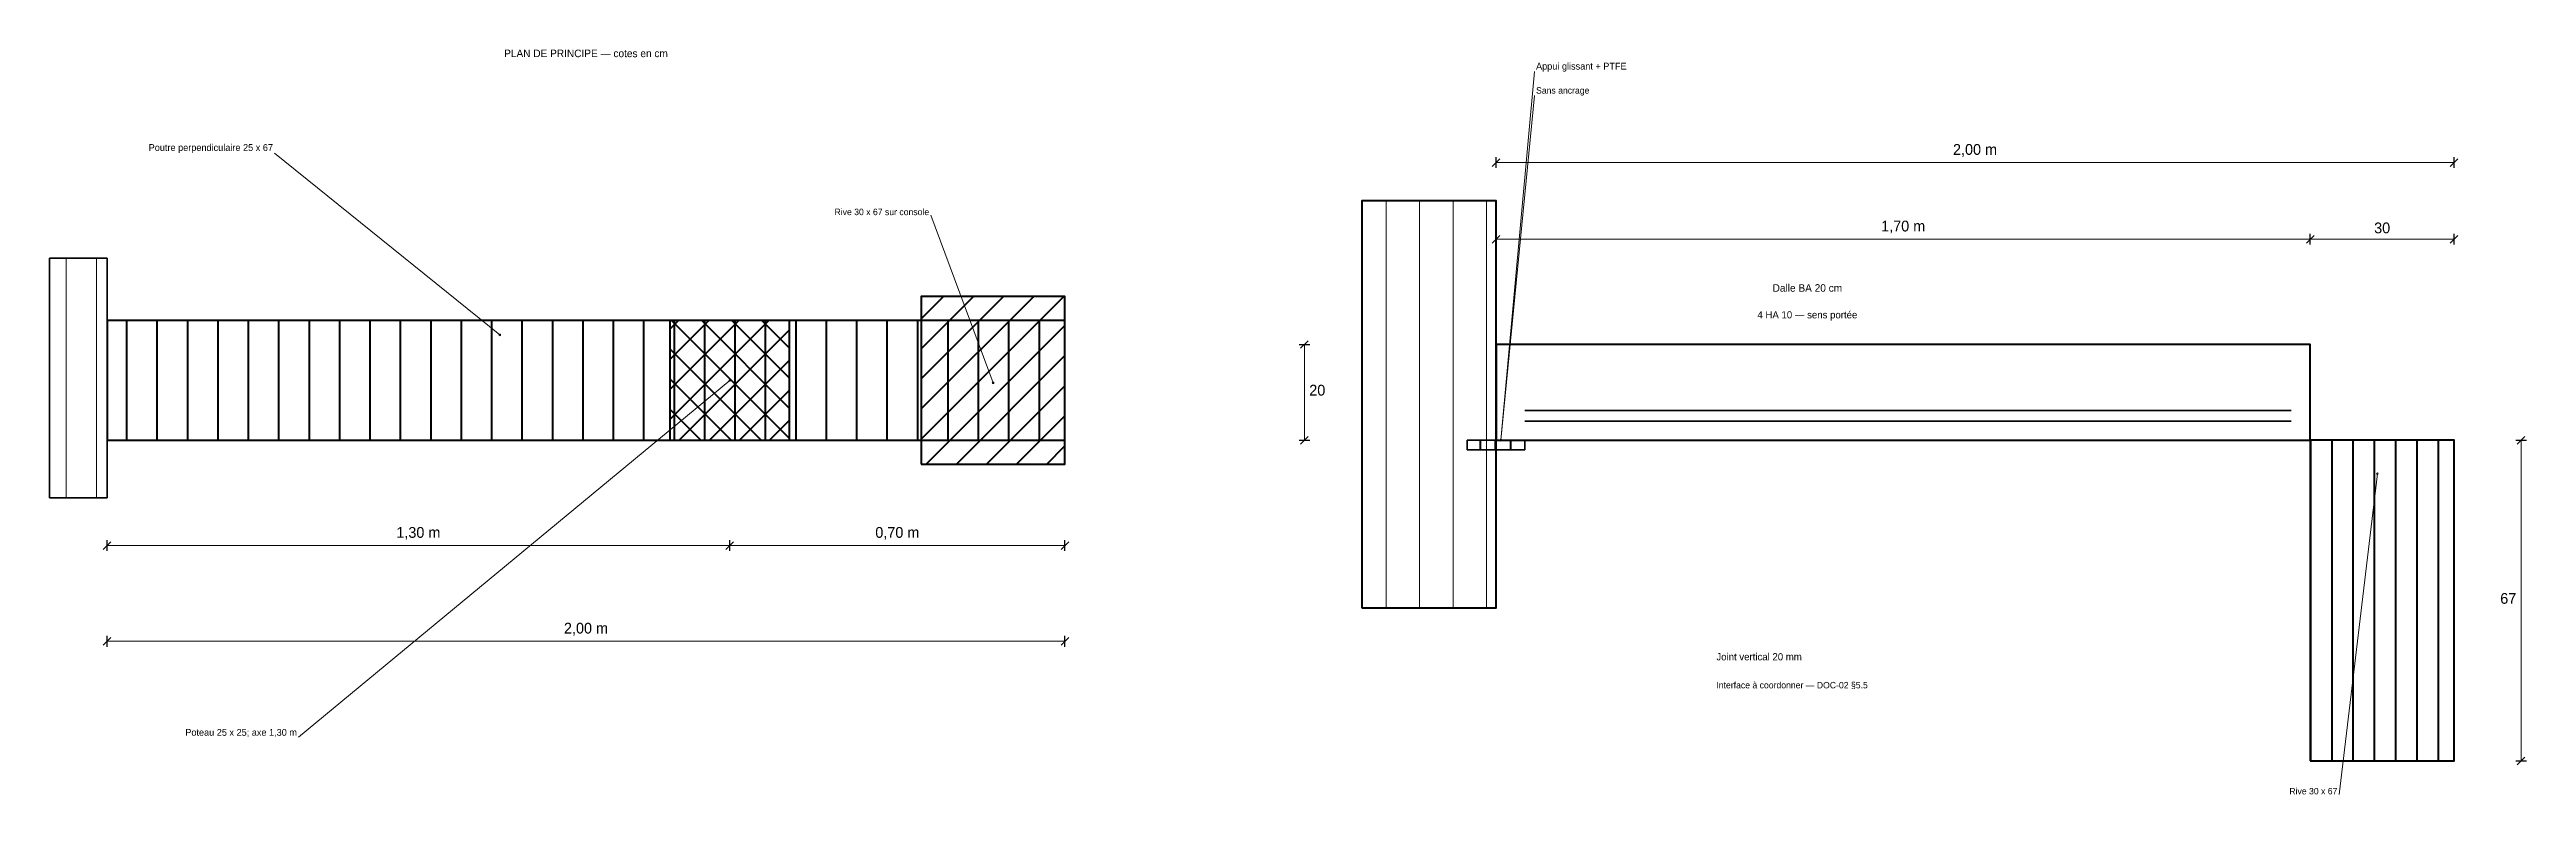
# Model space of a CAD drawing. Header units: centimetres. Extents: x -23 to 791, y -348 to 85.
# Drawn here: x 168 to 685, y -334 to -178 of the extents above; entities that cross this region are included whole.
import ezdxf

# ---------------------------------------------------------------- set-up
doc = ezdxf.new("R2010")
doc.units = ezdxf.units.CM
for name, color, linetype, lineweight in [('STR_ACIER_PROFILS', 6, 'CONTINUOUS', 50), ('STR_COFFRAGE_BA', 6, 'CONTINUOUS', 50), ('STR_COTATIONS_TEXTES', 7, 'CONTINUOUS', 25), ('STR_EXISTANT', 7, 'CONTINUOUS', 18), ('STR_FERRAILLAGE', 6, 'CONTINUOUS', 40)]:
    doc.layers.add(name, color=color, linetype=linetype, lineweight=lineweight)

msp = doc.modelspace()

# ---------------------------------------------------------------- texts
at = {"layer": 'STR_COTATIONS_TEXTES'}
for s, insert, char_height, attachment_point in [('PLAN DE PRINCIPE — cotes en cm', (280, -180), 1.575, 8), ('Appui glissant + PTFE', (478.35, -183), 1.425, 7), ('Sans ancrage', (478.35, -188), 1.35, 7), ('Poutre perpendiculaire 25 x 67', (214.65, -200), 1.425, 9), ('2,00 m', (570, -200.8), 2.25, 8), ('Rive 30 x 67 sur console', (351.65, -213), 1.35, 9), ('1,70 m', (555, -216.8), 2.25, 8), ('30', (655, -216.8), 2.25, 8), ('Dalle BA 20 cm', (535, -229), 1.575, 8), ('4 HA 10 — sens portée', (535, -235), 1.5, 8), ('20', (431, -250.7), 2.25, 7), ('1,30 m', (245, -280.8), 2.25, 8), ('0,70 m', (345, -280.8), 2.25, 8), ('67', (683, -294.2), 2.25, 9), ('2,00 m', (280, -300.8), 2.25, 8), ('Joint vertical 20 mm', (516, -306), 1.5, 7), ('Interface à coordonner — DOC-02 §5.5', (516, -312), 1.35, 7), ('Poteau 25 x 25; axe 1,30 m', (219.65, -322), 1.425, 9), ('Rive 30 x 67', (645.65, -334), 1.35, 9)]:
    msp.add_mtext(s, dxfattribs=dict(at, insert=insert, char_height=char_height, attachment_point=attachment_point))

# ---------------------------------------------------------------- hatches: boundary and pattern name
at = {"layer": 'STR_ACIER_PROFILS'}
h = msp.add_hatch(dxfattribs=at)
h.set_pattern_fill('ANSI31', angle=45)
h.paths.add_polyline_path([(464, -262), (476, -262), (476, -260), (464, -260)])
at = {"layer": 'STR_COFFRAGE_BA'}
h = msp.add_hatch(dxfattribs=at)
h.set_pattern_fill('ANSI31', scale=1.4)
h.paths.add_polyline_path([(350, -265), (380, -265), (380, -230), (350, -230)])
h = msp.add_hatch(dxfattribs=at)
h.set_pattern_fill('ANSI31', scale=2, angle=45)
h.paths.add_polyline_path([(180, -260), (380, -260), (380, -235), (180, -235)])
h = msp.add_hatch(dxfattribs=at)
h.set_pattern_fill('ANSI37', scale=1.4)
h.paths.add_polyline_path([(297.5, -260), (322.5, -260), (322.5, -235), (297.5, -235)])
h = msp.add_hatch(dxfattribs=at)
h.set_pattern_fill('ANSI31', scale=1.4, angle=45)
h.paths.add_polyline_path([(640, -327), (670, -327), (670, -260), (640, -260)])
at = {"layer": 'STR_EXISTANT'}
h = msp.add_hatch(dxfattribs=at)
h.set_pattern_fill('ANSI31', scale=2.2, angle=45)
h.paths.add_polyline_path([(442, -295), (470, -295), (470, -210), (442, -210)])
h = msp.add_hatch(dxfattribs=at)
h.set_pattern_fill('ANSI31', scale=2, angle=45)
h.paths.add_polyline_path([(168, -272), (180, -272), (180, -222), (168, -222)])

# ---------------------------------------------------------------- linework, layer by layer
at = {"layer": 'STR_ACIER_PROFILS', "lineweight": 35}
msp.add_lwpolyline([(464, -262), (476, -262), (476, -260), (464, -260), (464, -262)], dxfattribs=at)
at = {"layer": 'STR_COFFRAGE_BA', "lineweight": 60}
msp.add_lwpolyline([(350, -265), (380, -265), (380, -230), (350, -230), (350, -265)], dxfattribs=at)
at = {"layer": 'STR_COFFRAGE_BA', "lineweight": 50}
for points in [[(180, -260), (380, -260), (380, -235), (180, -235), (180, -260)], [(297.5, -260), (322.5, -260), (322.5, -235), (297.5, -235), (297.5, -260)], [(470, -260), (640, -260), (640, -240), (470, -240), (470, -260)], [(640, -327), (670, -327), (670, -260), (640, -260), (640, -327)]]:
    msp.add_lwpolyline(points, dxfattribs=at)
at = {"layer": 'STR_COTATIONS_TEXTES', "lineweight": 18}
for p, q in [((471, -260), (478, -183)), ((471, -260), (478, -188)), ((262, -238), (215, -200)), ((470, -202), (670, -202)), ((365, -248), (352, -213)), ((470, -218), (640, -218)), ((640, -218), (670, -218)), ((430, -260), (430, -240)), ((310, -247.5), (220, -322)), ((684, -327), (684, -260)), ((654, -267), (646, -334)), ((180, -282), (310, -282)), ((310, -282), (380, -282)), ((180, -302), (380, -302))]:
    msp.add_line(p, q, dxfattribs=at)
at = {"layer": 'STR_COTATIONS_TEXTES', "lineweight": 25}
for p, q in [((469.2, -202.8), (470.8, -201.2)), ((470, -203.125), (470, -200.875)), ((669.2, -202.8), (670.8, -201.2)), ((670, -203.125), (670, -200.875)), ((470, -219.125), (470, -216.875)), ((640, -219.125), (640, -216.875)), ((640, -219.125), (640, -216.875)), ((670, -219.125), (670, -216.875)), ((469.2, -218.8), (470.8, -217.2)), ((639.2, -218.8), (640.8, -217.2)), ((639.2, -218.8), (640.8, -217.2)), ((669.2, -218.8), (670.8, -217.2)), ((428.875, -240), (431.125, -240)), ((429.2, -240.8), (430.8, -239.2)), ((428.875, -260), (431.125, -260)), ((429.2, -260.8), (430.8, -259.2)), ((682.875, -260), (685.125, -260)), ((683.2, -260.8), (684.8, -259.2)), ((179.2, -282.8), (180.8, -281.2)), ((180, -283.125), (180, -280.875)), ((309.2, -282.8), (310.8, -281.2)), ((309.2, -282.8), (310.8, -281.2)), ((310, -283.125), (310, -280.875)), ((310, -283.125), (310, -280.875)), ((379.2, -282.8), (380.8, -281.2)), ((380, -283.125), (380, -280.875)), ((179.2, -302.8), (180.8, -301.2)), ((180, -303.125), (180, -300.875)), ((379.2, -302.8), (380.8, -301.2)), ((380, -303.125), (380, -300.875)), ((682.875, -327), (685.125, -327)), ((683.2, -327.8), (684.8, -326.2))]:
    msp.add_line(p, q, dxfattribs=at)
at = {"layer": 'STR_COTATIONS_TEXTES', "lineweight": 18}
for centre in [(262, -238), (310, -247.5), (365, -248), (471, -260), (471, -260), (654, -267)]:
    msp.add_circle(centre, 0.18, dxfattribs=at)
at = {"layer": 'STR_EXISTANT', "lineweight": 40}
msp.add_lwpolyline([(442, -295), (470, -295), (470, -210), (442, -210), (442, -295)], dxfattribs=at)
at = {"layer": 'STR_EXISTANT', "lineweight": 35}
msp.add_lwpolyline([(168, -272), (180, -272), (180, -222), (168, -222), (168, -272)], dxfattribs=at)
at = {"layer": 'STR_FERRAILLAGE', "lineweight": 35}
for p, q in [((476, -253.8), (636, -253.8)), ((476, -256), (636, -256))]:
    msp.add_line(p, q, dxfattribs=at)

msp.set_redraw_order([(e.dxf.handle, doc.entitydb.next_handle()) for e in msp.query("TEXT MTEXT ATTDEF DIMENSION ARC_DIMENSION")])  # texts and dimensions are drawn at this point

doc.saveas('drawing.dxf')
